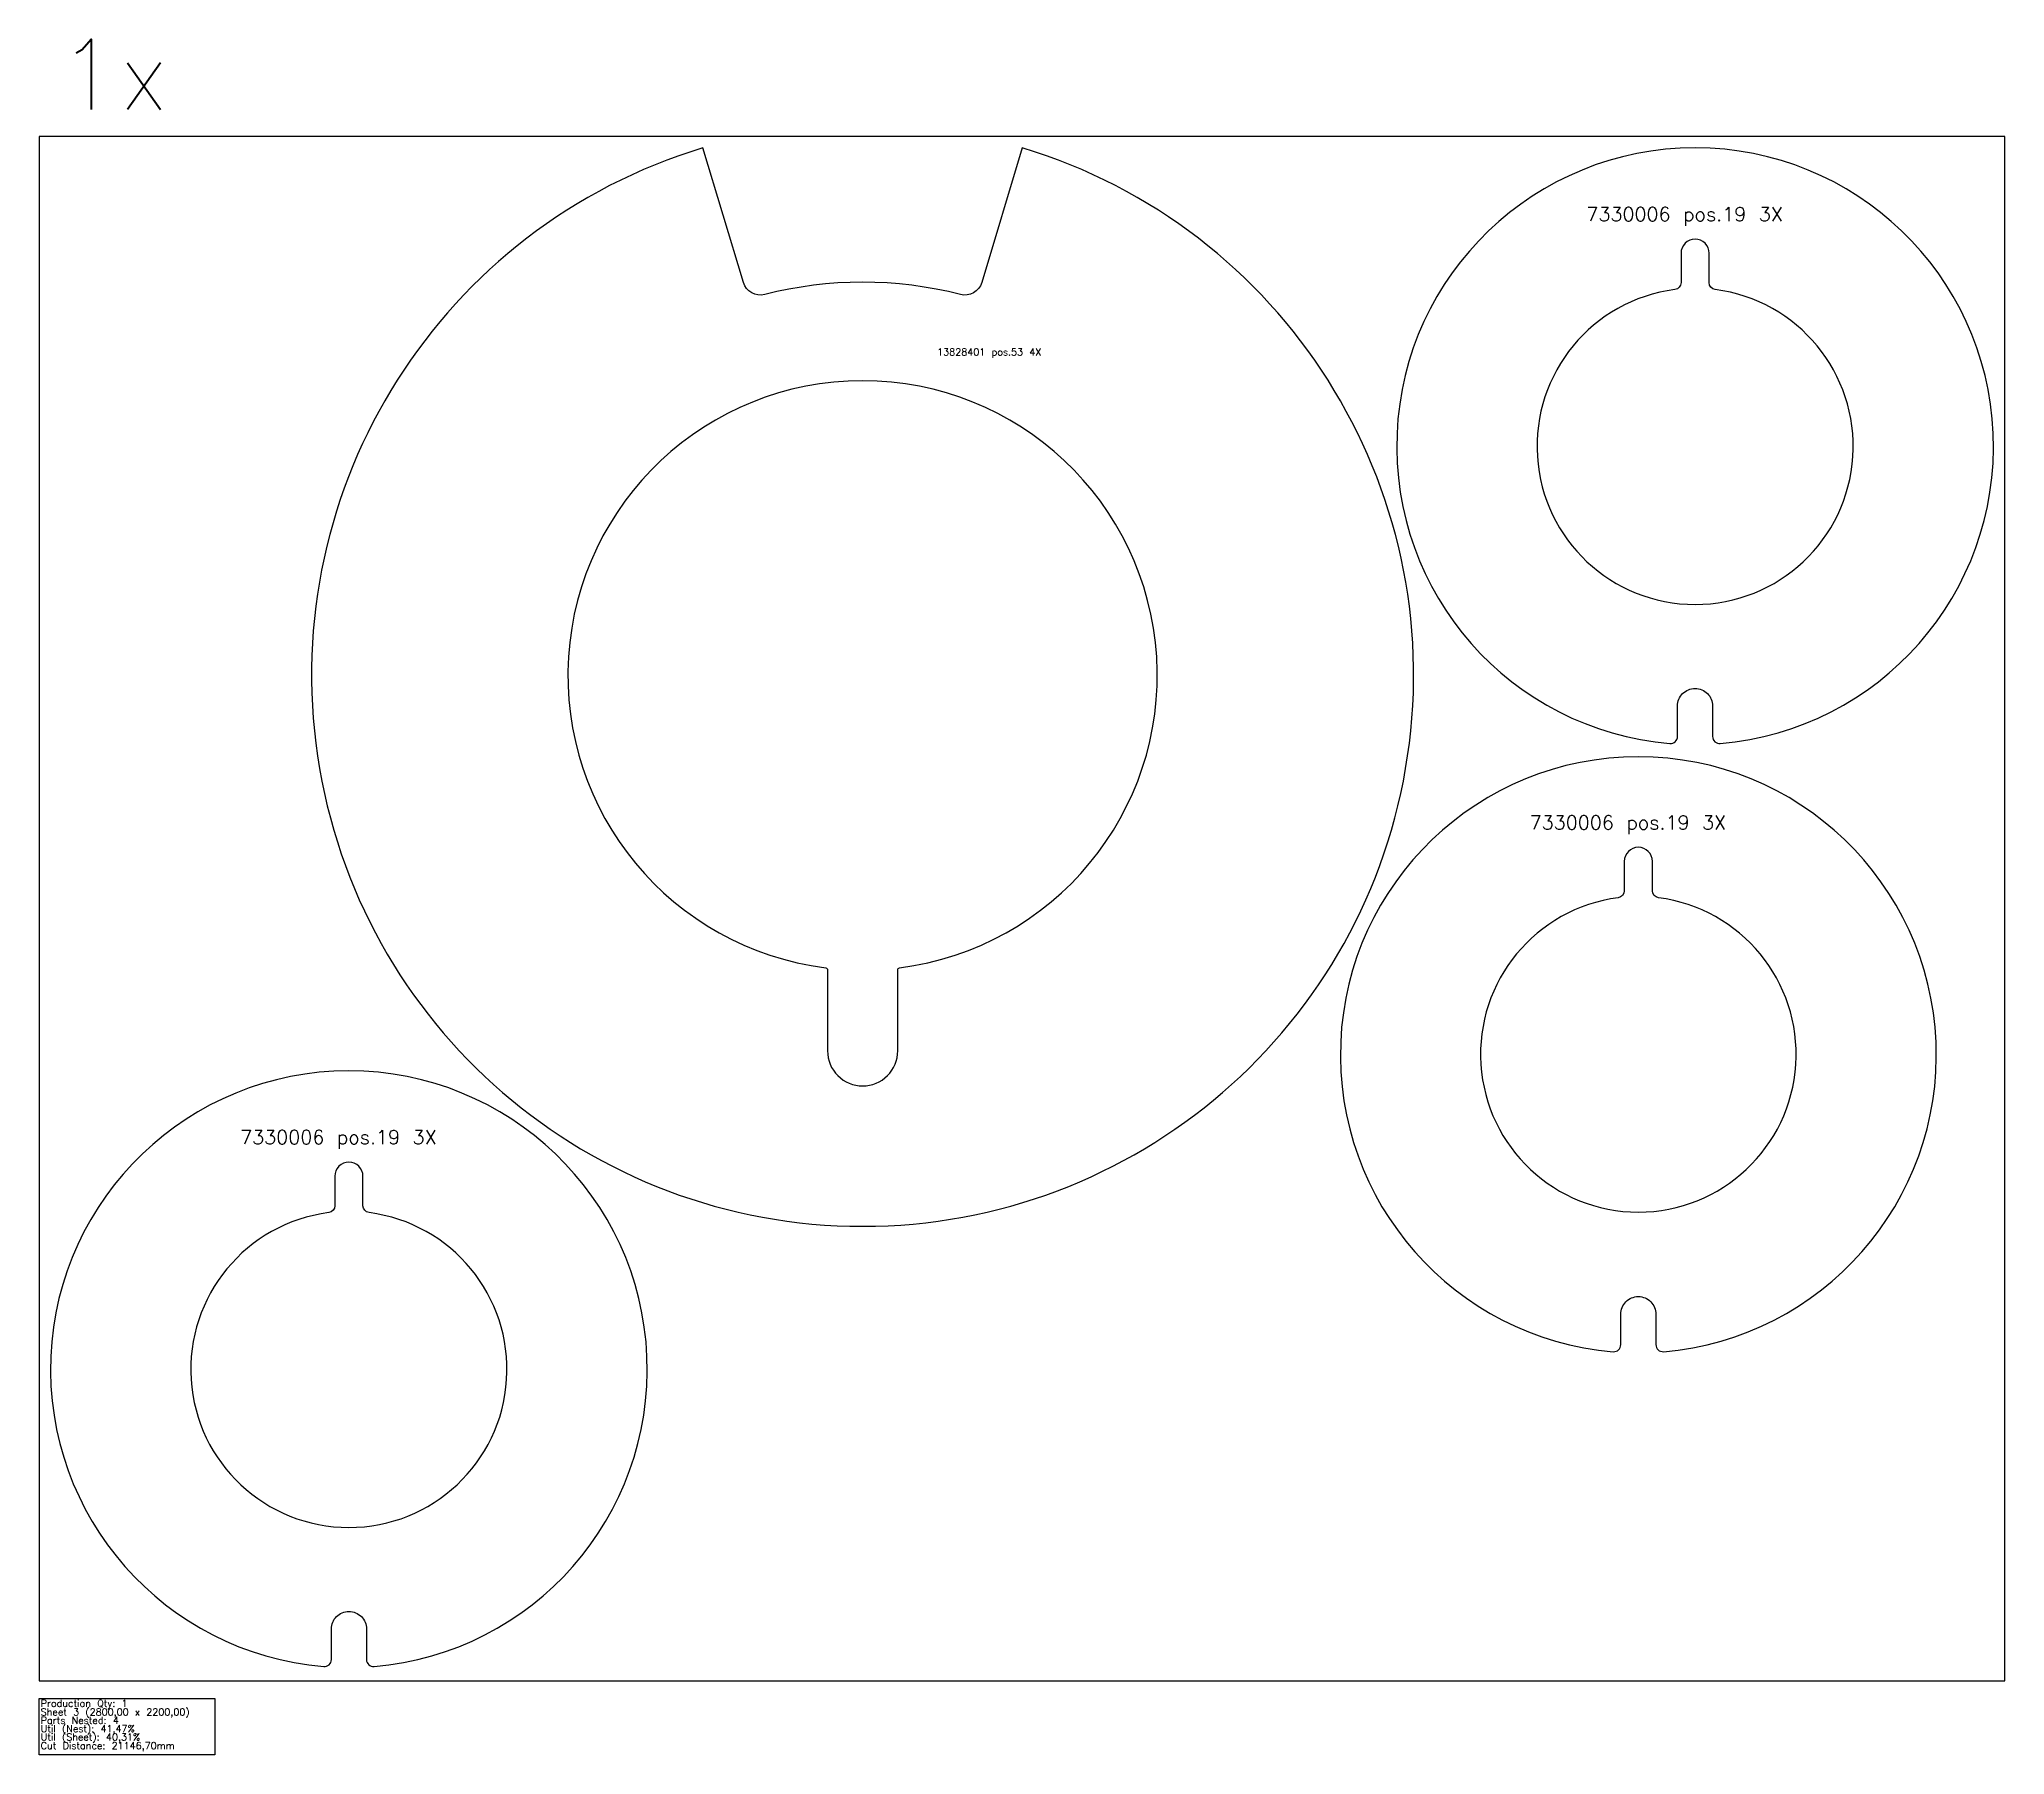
# Model space of a CAD drawing. Header units: millimetres. Extents: x 0 to 11020, y -105 to 2363.
# Drawn here: x 5880 to 8680, y -105 to 2339 of the extents above; entities that cross this region are included whole.
import ezdxf

# ---------------------------------------------------------------- set-up
doc = ezdxf.new("R2010")
doc.units = ezdxf.units.MM
for name, color, linetype in [('--NestedParts--', 7, 'Continuous'), ('sheet', 24, 'Continuous'), ('Stats', 7, 'Continuous'), ('Texto', 7, 'Continuous')]:
    doc.layers.add(name, color=color, linetype=linetype)
doc.styles.get("Standard").update_dxf_attribs({"font": 'txt.shx'})

msp = doc.modelspace()

# ---------------------------------------------------------------- texts
at = {"insert": (5890.9, 2338.6), "char_height": 100, "attachment_point": 1}
msp.add_mtext_dynamic_manual_height_columns('{\\W0.180086; }1x', width=169.351, gutter_width=1, heights=[0], dxfattribs=at)
at = {"layer": 'Stats', "color": 60}
for s, p in [('Production Qty: 1', (5882, -37)), ('Sheet 3 (2800,00 x 2200,00)', (5882, -49)), ('Parts Nested: 4', (5882, -61)), ('Util (Nest): 41,47%', (5882, -73)), ('Util (Sheet): 40,31%', (5882, -85)), ('Cut Distance: 21146,70mm', (5882, -97))]:
    msp.add_text(s, height=10, dxfattribs=at).set_placement(p)
at = {"layer": 'Texto', "color": 3, "attachment_point": 1}
for s, insert, char_height, width in [('7330006 pos.19 3X', (8084, 2099.5), 20, 373.651), ('{\\W9.54401;   }13828401 pos.53 4X', (7159.1, 1898.1), 10, 349.599), ('7330006 pos.19 3X', (8003.2, 1233.1), 20, 373.651), ('7330006 pos.19 3X', (6166.1, 784.6), 20, 373.651)]:
    msp.add_mtext(s, dxfattribs=dict(at, insert=insert, char_height=char_height, width=width))

# ---------------------------------------------------------------- linework, layer by layer
at = {"layer": '--NestedParts--', "color": 7}
for points in [[(6825.4, 2184, 6.753017), (7280.4, 2184), (7222.6, 1992, -0.402297), (7192.4, 1975, 0.12655), (6913.4, 1975, -0.402297), (6883.2, 1992)], [(8203.1, 1335.4, 0.439167), (8213.9, 1345.4), (8213.9, 1388.9, -0.414214), (8238.9, 1413.9), (8238.9, 1413.9, -0.414214), (8263.9, 1388.9), (8263.9, 1345.4, 0.439167), (8274.8, 1335.4, 23.672042)], [(8210.2, 1982.1, 15.602575), (8267.7, 1982.1, -0.377199), (8258.9, 1992), (8258.9, 2033.9, 0.414214), (8238.9, 2053.9), (8238.9, 2053.9, 0.414214), (8218.9, 2033.9), (8218.9, 1992, -0.377199)], [(7002.9, 1013), (7002.9, 897.7, 0.414214), (7052.9, 847.7), (7052.9, 847.7, 0.414214), (7102.9, 897.7), (7102.9, 1013, -0.377879), (7105.5, 1016, 15.899369), (7000.3, 1016, -0.377879)], [(8122.3, 469.1, 0.439167), (8133.1, 479.1), (8133.1, 522.6, -0.414214), (8158.1, 547.6), (8158.1, 547.6, -0.414214), (8183.1, 522.6), (8183.1, 479.1, 0.439167), (8193.9, 469.1, 23.672042)], [(8129.4, 1115.7, 15.602575), (8186.8, 1115.7, -0.377199), (8178.1, 1125.7), (8178.1, 1167.6, 0.414214), (8158.1, 1187.6), (8158.1, 1187.6, 0.414214), (8138.1, 1167.6), (8138.1, 1125.7, -0.377199)], [(6285.2, 20.5, 0.439167), (6296.1, 30.5), (6296.1, 74, -0.414214), (6321.1, 99), (6321.1, 99, -0.414214), (6346.1, 74), (6346.1, 30.5, 0.439167), (6356.9, 20.5, 23.672042)], [(6292.3, 667.2, 15.602575), (6349.8, 667.2, -0.377199), (6341.1, 677.1), (6341.1, 719, 0.414214), (6321.1, 739), (6321.1, 739, 0.414214), (6301.1, 719), (6301.1, 677.1, -0.377199)]]:
    msp.add_lwpolyline(points, format="xyb", close=True, dxfattribs=at)
at = {"layer": 'sheet', "color": 7}
msp.add_lwpolyline([(5880, 0), (8680, 0), (8680, 2200), (5880, 2200)], close=True, dxfattribs=at)
at = {"layer": 'Stats', "color": 151}
msp.add_lwpolyline([(5880, -25), (6130, -25), (6130, -105), (5880, -105), (5880, -25)], close=True, dxfattribs=at)

msp.set_redraw_order([(e.dxf.handle, doc.entitydb.next_handle()) for e in msp.query("TEXT MTEXT ATTDEF DIMENSION ARC_DIMENSION")])  # texts and dimensions are drawn at this point

doc.saveas('drawing.dxf')
